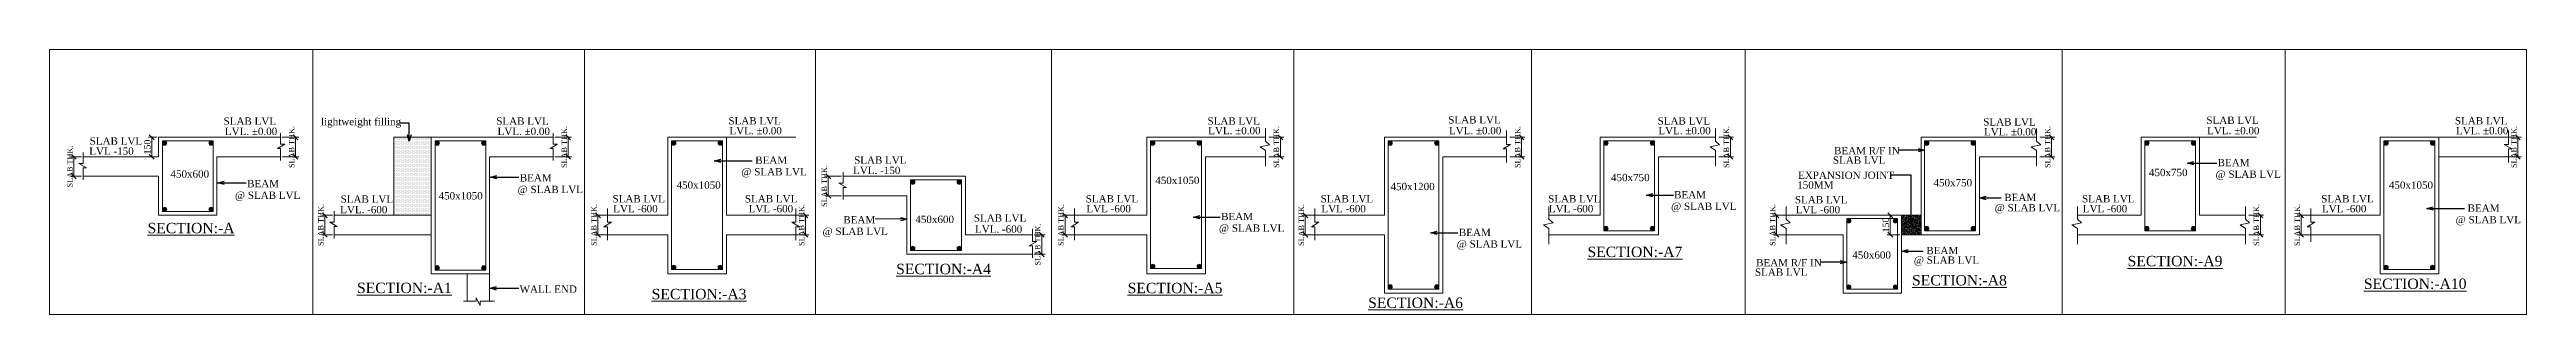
# Model space of a CAD drawing. Header units: millimetres. Extents: x 9781889 to 10654170, y -7832723 to -7608561.
# Drawn here: x 9896647 to 9972885, y -7832723 to -7824570 of the extents above; entities that cross this region are included whole.
import ezdxf

# ---------------------------------------------------------------- set-up
doc = ezdxf.new("R2010")
doc.units = ezdxf.units.MM
doc.header["$LTSCALE"] = 10
doc.header["$PDMODE"] = 3
for name, color, linetype, lineweight in [('S-COLUMN_H', 250, 'Continuous', 0), ('S-CUT OUT LINE', 9, 'Continuous', 0), ('S-DIM L.S.', 7, 'Continuous', 0), ('S-SECTION', 5, 'Continuous', 0), ('S-SECTION MARK', 7, 'Continuous', 0), ('S-SHEET', 251, 'Continuous', 0), ('S-STEEL-1', 1, 'Continuous', 0), ('S-TEXT L.S. BEAM NO.', 30, 'Continuous', 0), ('S-TEXT. L.S.', 7, 'Continuous', 0), ('S.HATCH', 8, 'Continuous', 0)]:
    doc.layers.add(name, color=color, linetype=linetype, lineweight=lineweight)
doc.styles.get("Standard").update_dxf_attribs({"font": 'arial.ttf'})
doc.styles.add('TEXT', font='times.ttf')
doc.dimstyles.new('SETU_1', dxfattribs={"dimtxt": 200, "dimasz": 150, "dimexe": 100, "dimexo": 50, "dimgap": 35, "dimtad": 1, "dimdec": 0, "dimzin": 0, "dimdsep": 46, "dimtxsty": 'Standard', "dimblk": 'OBLIQUE', "dimcen": 150, "dimdle": 25, "dimclrd": 256, "dimclre": 7, "dimclrt": 256, "dimadec": 0, "dimazin": 0, "dimtfac": 1, "dimtdec": 0, "dimtofl": 0, "dimtmove": 1, "dimatfit": 3, "dimfxl": 1, "dimtolj": 1, "dimtzin": 0, "dimlwd": -1, "dimlwe": 5, "dimarcsym": 1})
doc.dimstyles.get("Standard").update_dxf_attribs({"dimtxt": 0.18, "dimasz": 0.18, "dimexe": 0.18, "dimexo": 0.0625, "dimgap": 0.09, "dimtad": 0, "dimtih": 1, "dimtoh": 1, "dimdec": 4, "dimzin": 0, "dimdsep": 46, "dimtxsty": 'Standard', "dimcen": 0.09, "dimadec": 0, "dimazin": 0, "dimtfac": 1, "dimtdec": 4, "dimtofl": 0, "dimtmove": 0, "dimatfit": 3, "dimfxl": 1, "dimtolj": 1, "dimtzin": 0, "dimarcsym": 0})

msp = doc.modelspace()

# ---------------------------------------------------------------- texts
at = {"layer": 'S-TEXT L.S. BEAM NO.', "linetype": 'ByBlock', "style": 'TEXT'}
for s, p in [('%%USECTION:-A', (9899663.7, -7830223.5)), ('%%USECTION:-A7', (9943983.6, -7830955.5, 0)), ('%%USECTION:-A9', (9960608.7, -7831239.5, 0)), ('%%USECTION:-A1', (9906110.2, -7832063.6)), ('%%USECTION:-A4', (9922704.2, -7831481.9)), ('%%USECTION:-A5', (9929830.4, -7832068.3, 0)), ('%%USECTION:-A8', (9953972.6, -7831828.7)), ('%%USECTION:-A10', (9967879.5, -7831937.9, 0)), ('%%USECTION:-A3', (9915180.4, -7832254.5, 0)), ('%%USECTION:-A6', (9937232.4, -7832521.6, 0))]:
    msp.add_text(s, height=319.275, dxfattribs=at).set_placement(p)
at = {"layer": 'S-TEXT. L.S.', "style": 'TEXT'}
for s, p in [('SLAB LVL', (9897884.1, -7827496.4)), ('SLAB LVL', (9902004, -7826883.2)), ('LVL. %%P0.00', (9902044.3, -7827200.2)), ('lightweight filling', (9905004.6, -7826899.7)), ('SLAB LVL', (9910397.5, -7826883.2)), ('LVL. %%P0.00', (9910437.8, -7827200.2)), ('SLAB LVL', (9917542.6, -7826874.5, 0)), ('LVL. %%P0.00', (9917575.2, -7827179.2, 0)), ('SLAB LVL', (9932288.2, -7826881.1, 0)), ('LVL. %%P0.00', (9932310.2, -7827177.6, 0)), ('SLAB LVL', (9939699.3, -7826845.3, 0)), ('LVL. %%P0.00', (9939721.3, -7827177.6, 0)), ('SLAB LVL', (9946143.4, -7826880.3, 0)), ('LVL. %%P0.00', (9946165.4, -7827177.6, 0)), ('SLAB LVL', (9956165.8, -7826908.5, 0)), ('LVL. %%P0.00', (9956187.8, -7827211.6, 0)), ('SLAB LVL', (9963033.7, -7826858.2, 0)), ('LVL. %%P0.00', (9963055.7, -7827177.6, 0)), ('SLAB LVL', (9970683.9, -7826874.5, 0)), ('LVL. %%P0.00', (9970716.6, -7827179.2, 0)), ('LVL -150', (9897869.5, -7827808.4)), ('BEAM', (9918368.2, -7828086.4)), ('SLAB LVL', (9921411.2, -7828083.2)), (' SLAB LVL', (9951454.6, -7828085.2, 0)), ('BEAM R/F IN', (9951574, -7827794.2, 0)), ('BEAM', (9963379.2, -7828162.3, 0)), ('450x600', (9900368.9, -7828510.5)), ('BEAM', (9902729.3, -7828809.6)), ('@ SLAB LVL', (9911053.5, -7828987.3)), ('BEAM', (9911122.8, -7828630.7)), ('450x1050', (9915945.6, -7828853.7)), ('@ SLAB LVL', (9917940.9, -7828442.9)), ('LVL. -150', (9921381.1, -7828400.2)), ('450x1050', (9930681.2, -7828709.2, 0)), ('450x1200', (9937921.3, -7828897.4)), ('450x750', (9944707.9, -7828620.3, 0)), (' 150MM', (9950356, -7828848.6, 0)), ('EXPANSION JOINT', (9950465, -7828550.4, 0)), ('450x750', (9954633.4, -7828779.8)), ('450x750', (9961265.5, -7828465, 0)), ('@ SLAB LVL', (9963314.1, -7828518.8, 0)), ('450x1050', (9968650.3, -7828853.7)), ('@ SLAB LVL', (9902353.2, -7829166.2)), ('LVL. -600', (9905593, -7829608.4)), ('SLAB LVL', (9905607.6, -7829283.8)), ('450x1050', (9908621.8, -7829182.8)), ('SLAB LVL', (9913974.9, -7829274.5, 0)), ('LVL -600', (9913996.9, -7829579.2, 0)), ('SLAB LVL', (9918050, -7829274.5, 0)), ('LVL -600', (9918167.6, -7829579.2, 0)), ('SLAB LVL', (9928540.6, -7829274.5, 0)), ('LVL -600', (9928562.6, -7829579.2, 0)), ('BEAM', (9932708.8, -7829820.2, 0)), ('SLAB LVL', (9935771.6, -7829274.5, 0)), ('LVL -600', (9935793.6, -7829579.2, 0)), ('SLAB LVL', (9942773.2, -7829274.5, 0)), ('LVL -600', (9942795.2, -7829579.2, 0)), ('@ SLAB LVL', (9946557.5, -7829506.7, 0)), ('BEAM', (9946650.5, -7829150.2, 0)), ('SLAB LVL', (9950369.6, -7829304.3, 0)), ('LVL -600', (9950391.6, -7829609.1, 0)), ('@ SLAB LVL', (9956516.6, -7829549.4)), ('BEAM', (9956813.1, -7829234.3)), ('SLAB LVL', (9959206.7, -7829274.5, 0)), ('LVL -600', (9959228.7, -7829579.2, 0)), ('SLAB LVL', (9966567.8, -7829274.5, 0)), ('LVL -600', (9966589.8, -7829579.2, 0)), ('BEAM', (9971072.8, -7829560.9)), ('@ SLAB LVL', (9920439.1, -7830276.6)), ('BEAM', (9921080.3, -7829920.1)), ('450x600', (9923296.5, -7829908.4, 0)), ('SLAB LVL', (9925097.2, -7829867.6)), ('LVL. -600', (9925133.1, -7830208.4)), ('@ SLAB LVL', (9932640.4, -7830176.7, 0)), ('BEAM', (9940025.6, -7830309.7)), ('@ SLAB LVL', (9970704.1, -7829917.5)), ('@ SLAB LVL', (9939957, -7830666.3)), ('BEAM R/F IN', (9949174, -7831241.4, 0)), ('450x600', (9952135.4, -7831005.9)), ('@ SLAB LVL', (9954027.7, -7831161.7)), ('BEAM', (9954413.1, -7830866.9)), ('WALL END', (9911114.6, -7832054.2)), (' SLAB LVL', (9949054.6, -7831532.3, 0))]:
    msp.add_text(s, height=225, dxfattribs=at).set_placement(p)

# ---------------------------------------------------------------- blocks, each defined once
blk = doc.blocks.new('_Oblique')
at = {"color": 0, "linetype": 'ByBlock', "lineweight": -2}
blk.add_line((-0.5, -0.5), (0.5, 0.5), dxfattribs=at)
blk = doc.blocks.new('*D1262')
at = {"layer": 'Defpoints', "color": 0, "transparency": 16777216}
for p in [(9912152, -7827270), (9912611, -7827270), (9912152, -7827870)]:
    blk.add_point(p, dxfattribs=at)
at = {"layer": 'S-DIM L.S.', "color": 7, "lineweight": 5, "transparency": 16777216}
for p, q in [((9912202, -7827270), (9912711, -7827270)), ((9912202, -7827870), (9912711, -7827870))]:
    blk.add_line(p, q, dxfattribs=at)
at = {"layer": 'S-DIM L.S.', "color": 7, "transparency": 16777216}
blk.add_line((9912611, -7827895), (9912611, -7827245), dxfattribs=at)
at = {"layer": 'S-DIM L.S.', "color": 7, "transparency": 16777216, "xscale": 150, "yscale": 150, "zscale": 150}
for p, rotation in [((9912611, -7827270), 90), ((9912611, -7827870), 270)]:
    blk.add_blockref('_Oblique', p, dxfattribs=dict(at, rotation=rotation))
at = {"layer": 'S-DIM L.S.', "color": 7, "transparency": 16777216, "insert": (9912492, -7827570), "char_height": 200, "attachment_point": 5, "rotation": 90, "style": 'TEXT'}
blk.add_mtext('\\A1;{\\A1;\\H0.82645x;SLAB THK.}', dxfattribs=at)
blk = doc.blocks.new('*D1263')
at = {"layer": 'Defpoints', "color": 0, "transparency": 16777216}
for p in [(9905119, -7829670), (9905406, -7829670), (9905406, -7830270)]:
    blk.add_point(p, dxfattribs=at)
at = {"layer": 'S-DIM L.S.', "color": 7, "lineweight": 5, "transparency": 16777216}
for p, q in [((9905356, -7829670), (9905019, -7829670)), ((9905356, -7830270), (9905019, -7830270))]:
    blk.add_line(p, q, dxfattribs=at)
at = {"layer": 'S-DIM L.S.', "color": 7, "transparency": 16777216}
blk.add_line((9905119, -7830295), (9905119, -7829645), dxfattribs=at)
at = {"layer": 'S-DIM L.S.', "color": 7, "transparency": 16777216, "xscale": 150, "yscale": 150, "zscale": 150}
for p, rotation in [((9905119, -7829670), 90), ((9905119, -7830270), 270)]:
    blk.add_blockref('_Oblique', p, dxfattribs=dict(at, rotation=rotation))
at = {"layer": 'S-DIM L.S.', "color": 7, "transparency": 16777216, "insert": (9905000, -7829970), "char_height": 200, "attachment_point": 5, "rotation": 90, "style": 'TEXT'}
blk.add_mtext('\\A1;{\\A1;\\H0.82645x;SLAB THK.}', dxfattribs=at)
blk = doc.blocks.new('*D1297')
at = {"layer": 'Defpoints', "color": 0, "transparency": 16777216}
for p in [(9920617, -7828470), (9921076, -7828470), (9921076, -7829070)]:
    blk.add_point(p, dxfattribs=at)
at = {"layer": 'S-DIM L.S.', "color": 7, "lineweight": 5, "transparency": 16777216}
for p, q in [((9921026, -7828470), (9920517, -7828470)), ((9921026, -7829070), (9920517, -7829070))]:
    blk.add_line(p, q, dxfattribs=at)
at = {"layer": 'S-DIM L.S.', "color": 7, "transparency": 16777216}
blk.add_line((9920617, -7829095), (9920617, -7828445), dxfattribs=at)
at = {"layer": 'S-DIM L.S.', "color": 7, "transparency": 16777216, "xscale": 150, "yscale": 150, "zscale": 150}
for p, rotation in [((9920617, -7828470), 90), ((9920617, -7829070), 270)]:
    blk.add_blockref('_Oblique', p, dxfattribs=dict(at, rotation=rotation))
at = {"layer": 'S-DIM L.S.', "color": 7, "transparency": 16777216, "insert": (9920497, -7828770), "char_height": 200, "attachment_point": 5, "rotation": 90, "style": 'TEXT'}
blk.add_mtext('\\A1;{\\A1;\\H0.82645x;SLAB THK.}', dxfattribs=at)
blk = doc.blocks.new('*D1296')
at = {"layer": 'Defpoints', "color": 0, "transparency": 16777216}
for p in [(9926900, -7830270), (9927187, -7830270), (9926900, -7830870)]:
    blk.add_point(p, dxfattribs=at)
at = {"layer": 'S-DIM L.S.', "color": 7, "lineweight": 5, "transparency": 16777216}
for p, q in [((9926950, -7830270), (9927287, -7830270)), ((9926950, -7830870), (9927287, -7830870))]:
    blk.add_line(p, q, dxfattribs=at)
at = {"layer": 'S-DIM L.S.', "color": 7, "transparency": 16777216}
blk.add_line((9927187, -7830895), (9927187, -7830245), dxfattribs=at)
at = {"layer": 'S-DIM L.S.', "color": 7, "transparency": 16777216, "xscale": 150, "yscale": 150, "zscale": 150}
for p, rotation in [((9927187, -7830270), 90), ((9927187, -7830870), 270)]:
    blk.add_blockref('_Oblique', p, dxfattribs=dict(at, rotation=rotation))
at = {"layer": 'S-DIM L.S.', "color": 7, "transparency": 16777216, "insert": (9927067, -7830570), "char_height": 200, "attachment_point": 5, "rotation": 90, "style": 'TEXT'}
blk.add_mtext('\\A1;{\\A1;\\H0.82645x;SLAB THK.}', dxfattribs=at)
blk = doc.blocks.new('*D1298')
at = {"layer": 'Defpoints', "color": 0, "transparency": 16777216}
for p in [(9947972, -7827270), (9948382, -7827270), (9947972, -7827870)]:
    blk.add_point(p, dxfattribs=at)
at = {"layer": 'S-DIM L.S.', "color": 7, "lineweight": 5, "transparency": 16777216}
for p, q in [((9948022, -7827270), (9948482, -7827270)), ((9948022, -7827870), (9948482, -7827870))]:
    blk.add_line(p, q, dxfattribs=at)
at = {"layer": 'S-DIM L.S.', "color": 7, "transparency": 16777216}
blk.add_line((9948382, -7827895), (9948382, -7827245), dxfattribs=at)
at = {"layer": 'S-DIM L.S.', "color": 7, "transparency": 16777216, "xscale": 150, "yscale": 150, "zscale": 150}
for p, rotation in [((9948382, -7827270), 90), ((9948382, -7827870), 270)]:
    blk.add_blockref('_Oblique', p, dxfattribs=dict(at, rotation=rotation))
at = {"layer": 'S-DIM L.S.', "color": 7, "transparency": 16777216, "insert": (9948263, -7827570), "char_height": 200, "attachment_point": 5, "rotation": 90, "style": 'TEXT'}
blk.add_mtext('\\A1;{\\A1;\\H0.82645x;SLAB THK.}', dxfattribs=at)
blk = doc.blocks.new('*D1299')
at = {"layer": 'Defpoints', "color": 0, "transparency": 16777216}
for p in [(9934122, -7827270), (9934533, -7827270), (9934122, -7827870)]:
    blk.add_point(p, dxfattribs=at)
at = {"layer": 'S-DIM L.S.', "color": 7, "lineweight": 5, "transparency": 16777216}
for p, q in [((9934172, -7827270), (9934633, -7827270)), ((9934172, -7827870), (9934633, -7827870))]:
    blk.add_line(p, q, dxfattribs=at)
at = {"layer": 'S-DIM L.S.', "color": 7, "transparency": 16777216}
blk.add_line((9934533, -7827895), (9934533, -7827245), dxfattribs=at)
at = {"layer": 'S-DIM L.S.', "color": 7, "transparency": 16777216, "xscale": 150, "yscale": 150, "zscale": 150}
for p, rotation in [((9934533, -7827270), 90), ((9934533, -7827870), 270)]:
    blk.add_blockref('_Oblique', p, dxfattribs=dict(at, rotation=rotation))
at = {"layer": 'S-DIM L.S.', "color": 7, "transparency": 16777216, "insert": (9934413, -7827570), "char_height": 200, "attachment_point": 5, "rotation": 90, "style": 'TEXT'}
blk.add_mtext('\\A1;{\\A1;\\H0.82645x;SLAB THK.}', dxfattribs=at)
blk = doc.blocks.new('*D1300')
at = {"layer": 'Defpoints', "color": 0, "transparency": 16777216}
for p in [(9941544, -7827270), (9941954, -7827270), (9941544, -7827870)]:
    blk.add_point(p, dxfattribs=at)
at = {"layer": 'S-DIM L.S.', "color": 7, "lineweight": 5, "transparency": 16777216}
for p, q in [((9941594, -7827270), (9942054, -7827270)), ((9941594, -7827870), (9942054, -7827870))]:
    blk.add_line(p, q, dxfattribs=at)
at = {"layer": 'S-DIM L.S.', "color": 7, "transparency": 16777216}
blk.add_line((9941954, -7827895), (9941954, -7827245), dxfattribs=at)
at = {"layer": 'S-DIM L.S.', "color": 7, "transparency": 16777216, "xscale": 150, "yscale": 150, "zscale": 150}
for p, rotation in [((9941954, -7827270), 90), ((9941954, -7827870), 270)]:
    blk.add_blockref('_Oblique', p, dxfattribs=dict(at, rotation=rotation))
at = {"layer": 'S-DIM L.S.', "color": 7, "transparency": 16777216, "insert": (9941835, -7827570), "char_height": 200, "attachment_point": 5, "rotation": 90, "style": 'TEXT'}
blk.add_mtext('\\A1;{\\A1;\\H0.82645x;SLAB THK.}', dxfattribs=at)
blk = doc.blocks.new('*D1301')
at = {"layer": 'Defpoints', "color": 0, "transparency": 16777216}
for p in [(9935298, -7829670), (9935642, -7829670), (9935642, -7830270)]:
    blk.add_point(p, dxfattribs=at)
at = {"layer": 'S-DIM L.S.', "color": 7, "lineweight": 5, "transparency": 16777216}
for p, q in [((9935592, -7829670), (9935198, -7829670)), ((9935592, -7830270), (9935198, -7830270))]:
    blk.add_line(p, q, dxfattribs=at)
at = {"layer": 'S-DIM L.S.', "color": 7, "transparency": 16777216}
blk.add_line((9935298, -7830295), (9935298, -7829645), dxfattribs=at)
at = {"layer": 'S-DIM L.S.', "color": 7, "transparency": 16777216, "xscale": 150, "yscale": 150, "zscale": 150}
for p, rotation in [((9935298, -7829670), 90), ((9935298, -7830270), 270)]:
    blk.add_blockref('_Oblique', p, dxfattribs=dict(at, rotation=rotation))
at = {"layer": 'S-DIM L.S.', "color": 7, "transparency": 16777216, "insert": (9935179, -7829970), "char_height": 200, "attachment_point": 5, "rotation": 90, "style": 'TEXT'}
blk.add_mtext('\\A1;{\\A1;\\H0.82645x;SLAB THK.}', dxfattribs=at)
blk = doc.blocks.new('*D1302')
at = {"layer": 'Defpoints', "color": 0, "transparency": 16777216}
for p in [(9927903, -7829670), (9928247, -7829670), (9928247, -7830270)]:
    blk.add_point(p, dxfattribs=at)
at = {"layer": 'S-DIM L.S.', "color": 7, "lineweight": 5, "transparency": 16777216}
for p, q in [((9928197, -7829670), (9927803, -7829670)), ((9928197, -7830270), (9927803, -7830270))]:
    blk.add_line(p, q, dxfattribs=at)
at = {"layer": 'S-DIM L.S.', "color": 7, "transparency": 16777216}
blk.add_line((9927903, -7830295), (9927903, -7829645), dxfattribs=at)
at = {"layer": 'S-DIM L.S.', "color": 7, "transparency": 16777216, "xscale": 150, "yscale": 150, "zscale": 150}
for p, rotation in [((9927903, -7829670), 90), ((9927903, -7830270), 270)]:
    blk.add_blockref('_Oblique', p, dxfattribs=dict(at, rotation=rotation))
at = {"layer": 'S-DIM L.S.', "color": 7, "transparency": 16777216, "insert": (9927783, -7829970), "char_height": 200, "attachment_point": 5, "rotation": 90, "style": 'TEXT'}
blk.add_mtext('\\A1;{\\A1;\\H0.82645x;SLAB THK.}', dxfattribs=at)
blk = doc.blocks.new('*D1390')
at = {"layer": 'Defpoints', "color": 0, "transparency": 16777216}
for p in [(9957857, -7827270), (9958267, -7827270), (9957857, -7827870)]:
    blk.add_point(p, dxfattribs=at)
at = {"layer": 'S-DIM L.S.', "color": 7, "lineweight": 5, "transparency": 16777216}
for p, q in [((9957907, -7827270), (9958367, -7827270)), ((9957907, -7827870), (9958367, -7827870))]:
    blk.add_line(p, q, dxfattribs=at)
at = {"layer": 'S-DIM L.S.', "color": 7, "transparency": 16777216}
blk.add_line((9958267, -7827895), (9958267, -7827245), dxfattribs=at)
at = {"layer": 'S-DIM L.S.', "color": 7, "transparency": 16777216, "xscale": 150, "yscale": 150, "zscale": 150}
for p, rotation in [((9958267, -7827270), 90), ((9958267, -7827870), 270)]:
    blk.add_blockref('_Oblique', p, dxfattribs=dict(at, rotation=rotation))
at = {"layer": 'S-DIM L.S.', "color": 7, "transparency": 16777216, "insert": (9958147, -7827570), "char_height": 200, "attachment_point": 5, "rotation": 90, "style": 'TEXT'}
blk.add_mtext('\\A1;{\\A1;\\H0.82645x;SLAB THK.}', dxfattribs=at)
blk = doc.blocks.new('*D1391')
at = {"layer": 'Defpoints', "color": 0, "transparency": 16777216}
for p in [(9949801, -7829670), (9950145, -7829670), (9950145, -7830270)]:
    blk.add_point(p, dxfattribs=at)
at = {"layer": 'S-DIM L.S.', "color": 7, "lineweight": 5, "transparency": 16777216}
for p, q in [((9950095, -7829670), (9949701, -7829670)), ((9950095, -7830270), (9949701, -7830270))]:
    blk.add_line(p, q, dxfattribs=at)
at = {"layer": 'S-DIM L.S.', "color": 7, "transparency": 16777216}
blk.add_line((9949801, -7830295), (9949801, -7829645), dxfattribs=at)
at = {"layer": 'S-DIM L.S.', "color": 7, "transparency": 16777216, "xscale": 150, "yscale": 150, "zscale": 150}
for p, rotation in [((9949801, -7829670), 90), ((9949801, -7830270), 270)]:
    blk.add_blockref('_Oblique', p, dxfattribs=dict(at, rotation=rotation))
at = {"layer": 'S-DIM L.S.', "color": 7, "transparency": 16777216, "insert": (9949682, -7829970), "char_height": 200, "attachment_point": 5, "rotation": 90, "style": 'TEXT'}
blk.add_mtext('\\A1;{\\A1;\\H0.82645x;SLAB THK.}', dxfattribs=at)
blk = doc.blocks.new('*D1392')
at = {"layer": 'Defpoints', "color": 0, "transparency": 16777216}
for p in [(9953304, -7830270), (9953651, -7829670), (9953651, -7830270)]:
    blk.add_point(p, dxfattribs=at)
at = {"layer": 'S-DIM L.S.', "color": 7, "lineweight": 5, "transparency": 16777216}
for p, q in [((9953601, -7829670), (9953204, -7829670)), ((9953601, -7830270), (9953204, -7830270))]:
    blk.add_line(p, q, dxfattribs=at)
at = {"layer": 'S-DIM L.S.', "color": 7, "transparency": 16777216}
blk.add_line((9953304, -7829645), (9953304, -7830295), dxfattribs=at)
at = {"layer": 'S-DIM L.S.', "color": 7, "transparency": 16777216, "xscale": 150, "yscale": 150, "zscale": 150}
for p, rotation in [((9953304, -7829670), 90), ((9953304, -7830270), 270)]:
    blk.add_blockref('_Oblique', p, dxfattribs=dict(at, rotation=rotation))
at = {"layer": 'S-DIM L.S.', "color": 7, "transparency": 16777216, "insert": (9953167, -7829970), "char_height": 200, "attachment_point": 5, "rotation": 90, "style": 'TEXT'}
blk.add_mtext('\\A1;150', dxfattribs=at)
blk = doc.blocks.new('*D1647')
at = {"layer": 'Defpoints', "color": 0, "transparency": 16777216}
for p in [(9913526, -7829670), (9913870, -7829670), (9913870, -7830270)]:
    blk.add_point(p, dxfattribs=at)
at = {"layer": 'S-DIM L.S.', "color": 7, "lineweight": 5, "transparency": 16777216}
for p, q in [((9913820, -7829670), (9913426, -7829670)), ((9913820, -7830270), (9913426, -7830270))]:
    blk.add_line(p, q, dxfattribs=at)
at = {"layer": 'S-DIM L.S.', "color": 7, "transparency": 16777216}
blk.add_line((9913526, -7830295), (9913526, -7829645), dxfattribs=at)
at = {"layer": 'S-DIM L.S.', "color": 7, "transparency": 16777216, "xscale": 150, "yscale": 150, "zscale": 150}
for p, rotation in [((9913526, -7829670), 90), ((9913526, -7830270), 270)]:
    blk.add_blockref('_Oblique', p, dxfattribs=dict(at, rotation=rotation))
at = {"layer": 'S-DIM L.S.', "color": 7, "transparency": 16777216, "insert": (9913407, -7829970), "char_height": 200, "attachment_point": 5, "rotation": 90, "style": 'TEXT'}
blk.add_mtext('\\A1;{\\A1;\\H0.82645x;SLAB THK.}', dxfattribs=at)
blk = doc.blocks.new('*D1648')
at = {"layer": 'Defpoints', "color": 0, "transparency": 16777216}
for p in [(9919573, -7829670), (9919573, -7830270), (9919917, -7829670)]:
    blk.add_point(p, dxfattribs=at)
at = {"layer": 'S-DIM L.S.', "color": 7, "lineweight": 5, "transparency": 16777216}
for p, q in [((9919623, -7829670), (9920017, -7829670)), ((9919623, -7830270), (9920017, -7830270))]:
    blk.add_line(p, q, dxfattribs=at)
at = {"layer": 'S-DIM L.S.', "color": 7, "transparency": 16777216}
blk.add_line((9919917, -7830295), (9919917, -7829645), dxfattribs=at)
at = {"layer": 'S-DIM L.S.', "color": 7, "transparency": 16777216, "xscale": 150, "yscale": 150, "zscale": 150}
for p, rotation in [((9919917, -7829670), 90), ((9919917, -7830270), 270)]:
    blk.add_blockref('_Oblique', p, dxfattribs=dict(at, rotation=rotation))
at = {"layer": 'S-DIM L.S.', "color": 7, "transparency": 16777216, "insert": (9919797, -7829970), "char_height": 200, "attachment_point": 5, "rotation": 90, "style": 'TEXT'}
blk.add_mtext('\\A1;{\\A1;\\H0.82645x;SLAB THK.}', dxfattribs=at)
blk = doc.blocks.new('*D1649')
at = {"layer": 'Defpoints', "color": 0, "transparency": 16777216}
for p in [(9964286, -7829670), (9964286, -7830270), (9964696, -7829670)]:
    blk.add_point(p, dxfattribs=at)
at = {"layer": 'S-DIM L.S.', "color": 7, "lineweight": 5, "transparency": 16777216}
for p, q in [((9964336, -7829670), (9964796, -7829670)), ((9964336, -7830270), (9964796, -7830270))]:
    blk.add_line(p, q, dxfattribs=at)
at = {"layer": 'S-DIM L.S.', "color": 7, "transparency": 16777216}
blk.add_line((9964696, -7830295), (9964696, -7829645), dxfattribs=at)
at = {"layer": 'S-DIM L.S.', "color": 7, "transparency": 16777216, "xscale": 150, "yscale": 150, "zscale": 150}
for p, rotation in [((9964696, -7829670), 90), ((9964696, -7830270), 270)]:
    blk.add_blockref('_Oblique', p, dxfattribs=dict(at, rotation=rotation))
at = {"layer": 'S-DIM L.S.', "color": 7, "transparency": 16777216, "insert": (9964576, -7829970), "char_height": 200, "attachment_point": 5, "rotation": 90, "style": 'TEXT'}
blk.add_mtext('\\A1;{\\A1;\\H0.82645x;SLAB THK.}', dxfattribs=at)
blk = doc.blocks.new('*D1650')
at = {"layer": 'Defpoints', "color": 0, "transparency": 16777216}
for p in [(9965951, -7829670), (9966295, -7829670), (9966295, -7830270)]:
    blk.add_point(p, dxfattribs=at)
at = {"layer": 'S-DIM L.S.', "color": 7, "lineweight": 5, "transparency": 16777216}
for p, q in [((9966245, -7829670), (9965851, -7829670)), ((9966245, -7830270), (9965851, -7830270))]:
    blk.add_line(p, q, dxfattribs=at)
at = {"layer": 'S-DIM L.S.', "color": 7, "transparency": 16777216}
blk.add_line((9965951, -7830295), (9965951, -7829645), dxfattribs=at)
at = {"layer": 'S-DIM L.S.', "color": 7, "transparency": 16777216, "xscale": 150, "yscale": 150, "zscale": 150}
for p, rotation in [((9965951, -7829670), 90), ((9965951, -7830270), 270)]:
    blk.add_blockref('_Oblique', p, dxfattribs=dict(at, rotation=rotation))
at = {"layer": 'S-DIM L.S.', "color": 7, "transparency": 16777216, "insert": (9965831, -7829970), "char_height": 200, "attachment_point": 5, "rotation": 90, "style": 'TEXT'}
blk.add_mtext('\\A1;{\\A1;\\H0.82645x;SLAB THK.}', dxfattribs=at)
blk = doc.blocks.new('*D1651')
at = {"layer": 'Defpoints', "color": 0, "transparency": 16777216}
for p in [(9972277, -7827270), (9972621, -7827270), (9972277, -7827870)]:
    blk.add_point(p, dxfattribs=at)
at = {"layer": 'S-DIM L.S.', "color": 7, "lineweight": 5, "transparency": 16777216}
for p, q in [((9972327, -7827270), (9972721, -7827270)), ((9972327, -7827870), (9972721, -7827870))]:
    blk.add_line(p, q, dxfattribs=at)
at = {"layer": 'S-DIM L.S.', "color": 7, "transparency": 16777216}
blk.add_line((9972621, -7827895), (9972621, -7827245), dxfattribs=at)
at = {"layer": 'S-DIM L.S.', "color": 7, "transparency": 16777216, "xscale": 150, "yscale": 150, "zscale": 150}
for p, rotation in [((9972621, -7827270), 90), ((9972621, -7827870), 270)]:
    blk.add_blockref('_Oblique', p, dxfattribs=dict(at, rotation=rotation))
at = {"layer": 'S-DIM L.S.', "color": 7, "transparency": 16777216, "insert": (9972502, -7827570), "char_height": 200, "attachment_point": 5, "rotation": 90, "style": 'TEXT'}
blk.add_mtext('\\A1;{\\A1;\\H0.82645x;SLAB THK.}', dxfattribs=at)
blk = doc.blocks.new('*D1723')
at = {"layer": 'Defpoints', "color": 0, "transparency": 16777216}
for p in [(9899997, -7827270), (9899794, -7827870), (9899997, -7827870)]:
    blk.add_point(p, dxfattribs=at)
at = {"layer": 'S-DIM L.S.', "color": 7, "lineweight": 5, "transparency": 16777216}
for p, q in [((9899947, -7827270), (9899694, -7827270)), ((9899947, -7827870), (9899694, -7827870))]:
    blk.add_line(p, q, dxfattribs=at)
at = {"layer": 'S-DIM L.S.', "color": 7, "transparency": 16777216}
blk.add_line((9899794, -7827245), (9899794, -7827895), dxfattribs=at)
at = {"layer": 'S-DIM L.S.', "color": 7, "transparency": 16777216, "xscale": 150, "yscale": 150, "zscale": 150}
for p, rotation in [((9899794, -7827270), 90), ((9899794, -7827870), 270)]:
    blk.add_blockref('_Oblique', p, dxfattribs=dict(at, rotation=rotation))
at = {"layer": 'S-DIM L.S.', "color": 7, "transparency": 16777216, "insert": (9899657, -7827570), "char_height": 200, "attachment_point": 5, "rotation": 90, "style": 'TEXT'}
blk.add_mtext('\\A1;150', dxfattribs=at)
blk = doc.blocks.new('*D1721')
at = {"layer": 'Defpoints', "color": 0, "transparency": 16777216}
for p in [(9903758, -7827270), (9904218, -7827270), (9903758, -7827870)]:
    blk.add_point(p, dxfattribs=at)
at = {"layer": 'S-DIM L.S.', "color": 7, "lineweight": 5, "transparency": 16777216}
for p, q in [((9903808, -7827270), (9904318, -7827270)), ((9903808, -7827870), (9904318, -7827870))]:
    blk.add_line(p, q, dxfattribs=at)
at = {"layer": 'S-DIM L.S.', "color": 7, "transparency": 16777216}
blk.add_line((9904218, -7827895), (9904218, -7827245), dxfattribs=at)
at = {"layer": 'S-DIM L.S.', "color": 7, "transparency": 16777216, "xscale": 150, "yscale": 150, "zscale": 150}
for p, rotation in [((9904218, -7827270), 90), ((9904218, -7827870), 270)]:
    blk.add_blockref('_Oblique', p, dxfattribs=dict(at, rotation=rotation))
at = {"layer": 'S-DIM L.S.', "color": 7, "transparency": 16777216, "insert": (9904098, -7827570), "char_height": 200, "attachment_point": 5, "rotation": 90, "style": 'TEXT'}
blk.add_mtext('\\A1;{\\A1;\\H0.82645x;SLAB THK.}', dxfattribs=at)
blk = doc.blocks.new('*D1722')
at = {"layer": 'Defpoints', "color": 0, "transparency": 16777216}
for p in [(9897396, -7827870), (9897682, -7827870), (9897682, -7828470)]:
    blk.add_point(p, dxfattribs=at)
at = {"layer": 'S-DIM L.S.', "color": 7, "lineweight": 5, "transparency": 16777216}
for p, q in [((9897632, -7827870), (9897296, -7827870)), ((9897632, -7828470), (9897296, -7828470))]:
    blk.add_line(p, q, dxfattribs=at)
at = {"layer": 'S-DIM L.S.', "color": 7, "transparency": 16777216}
blk.add_line((9897396, -7828495), (9897396, -7827845), dxfattribs=at)
at = {"layer": 'S-DIM L.S.', "color": 7, "transparency": 16777216, "xscale": 150, "yscale": 150, "zscale": 150}
for p, rotation in [((9897396, -7827870), 90), ((9897396, -7828470), 270)]:
    blk.add_blockref('_Oblique', p, dxfattribs=dict(at, rotation=rotation))
at = {"layer": 'S-DIM L.S.', "color": 7, "transparency": 16777216, "insert": (9897276, -7828170), "char_height": 200, "attachment_point": 5, "rotation": 90, "style": 'TEXT'}
blk.add_mtext('\\A1;{\\A1;\\H0.82645x;SLAB THK.}', dxfattribs=at)

# ---------------------------------------------------------------- dimensions: what is measured, and where the dimension line sits
at = {"layer": 'S-DIM L.S.', "color": 7}
for base, p1, p2, picture, middle in [((9899793.7, -7827870), (9899997.1, -7827270), (9899997.1, -7827870), '*D1723', (9899657, -7827570)), ((9953304, -7830270), (9953650.9, -7829670), (9953650.9, -7830270), '*D1392', (9953167.2, -7829970))]:
    dim = msp.add_linear_dim(base=base, p1=p1, p2=p2, angle=90, text='150', dimstyle='SETU_1', override={"dimtxsty": 'TEXT', "dimclrd": 7, "dimclrt": 7}, dxfattribs=at)
    dim.commit()
    dim.dimension.update_dxf_attribs({"geometry": picture, "text_midpoint": middle})
for base, p1, p2, picture, middle in [((9904217.9, -7827270), (9903758.4, -7827870), (9903758.4, -7827270), '*D1721', (9904217.9, -7827570)), ((9912611.4, -7827270), (9912151.8, -7827870), (9912151.8, -7827270), '*D1262', (9912611.4, -7827570)), ((9934532.5, -7827270, 0), (9934122.1, -7827870, 0), (9934122.1, -7827270, 0), '*D1299', (9934532.5, -7827570, 0)), ((9941954.4, -7827270, 0), (9941544, -7827870, 0), (9941544, -7827270, 0), '*D1300', (9941954.4, -7827570, 0)), ((9948382, -7827270, 0), (9947971.6, -7827870, 0), (9947971.6, -7827270, 0), '*D1298', (9948382, -7827570, 0)), ((9958267, -7827270), (9957856.6, -7827870), (9957856.6, -7827270), '*D1390', (9958267, -7827570)), ((9972621.4, -7827270), (9972277.4, -7827870), (9972277.4, -7827270), '*D1651', (9972621.4, -7827570)), ((9897395.6, -7827870), (9897682.2, -7828470), (9897682.2, -7827870), '*D1722', (9897395.6, -7828170)), ((9920616.8, -7828470), (9921076.3, -7829070), (9921076.3, -7828470), '*D1297', (9920616.8, -7828770)), ((9905119.1, -7829670), (9905405.8, -7830270), (9905405.8, -7829670), '*D1263', (9905119.1, -7829970)), ((9913526.4, -7829670), (9913870.4, -7830270), (9913870.4, -7829670), '*D1647', (9913526.4, -7829970)), ((9919916.8, -7829670), (9919572.8, -7830270), (9919572.8, -7829670), '*D1648', (9919916.8, -7829970)), ((9927902.5, -7829670, 0), (9928246.5, -7830270, 0), (9928246.5, -7829670, 0), '*D1302', (9927902.5, -7829970, 0)), ((9935298.3, -7829670), (9935642.3, -7830270), (9935642.3, -7829670), '*D1301', (9935298.3, -7829970)), ((9949801.3, -7829670), (9950145.3, -7830270), (9950145.3, -7829670), '*D1391', (9949801.3, -7829970)), ((9964695.9, -7829670, 0), (9964285.5, -7830270, 0), (9964285.5, -7829670, 0), '*D1649', (9964695.9, -7829970, 0)), ((9965950.9, -7829670), (9966294.9, -7830270), (9966294.9, -7829670), '*D1650', (9965950.9, -7829970)), ((9927186.5, -7830270), (9926899.9, -7830870), (9926899.9, -7830270), '*D1296', (9927186.5, -7830570))]:
    dim = msp.add_linear_dim(base=base, p1=p1, p2=p2, angle=90, text='{\\A1;\\H0.82645x;SLAB THK.}', dimstyle='SETU_1', override={"dimtxsty": 'TEXT', "dimclrd": 7, "dimclrt": 7}, dxfattribs=at)
    dim.commit()
    dim.dimension.update_dxf_attribs({"geometry": picture, "text_midpoint": middle, "dimtype": 160})

# ---------------------------------------------------------------- hatches: boundary and pattern name
at = {"layer": 'S-COLUMN_H'}
h = msp.add_hatch(dxfattribs=at)
h.set_pattern_fill('AR-CONC', color=256, scale=0.2)
h.set_pattern_definition([(50, (24367.514, 9331), (36.4369338, -3.18781711), [3.81, -41.91]), (355, (24367.514, 9331), (-7.04868428, 38.21136905), [3.048, -33.52811683]), (100.4514447, (24370.55, 9330.735), (29.38824942, 35.02355038), [3.23800176, -35.61804892]), (46.1842, (24367.514, 9341.16), (54.21580818, -8.40846559), [5.715, -62.865]), (96.6355576, (24372.03, 9340.46), (47.4808268, 49.48522492), [4.85700463, -53.42712163]), (351.18415117, (24367.514, 9341.16), (47.48082681, 49.48522492), [4.57199341, -50.29194638]), (21, (24372.594, 9338.62), (30.322878254, -20.45303964), [3.81, -41.91]), (326, (24372.594, 9338.62), (12.36040567, 36.83759322), [3.048, -33.528]), (71.451445, (24375.12, 9336.916), (42.68328386, 16.38455378), [3.23800176, -35.61798752]), (37.5, (24367.514, 9331), (0.61772065, 16.911007775), [0, -33.1216, 0, -34.036, 0, -33.655]), (7.5, (24367.514, 9331), (13.363932502, 20.036114964), [0, -19.4056, 0, -32.3596, 0, -12.827]), (327.5, (24356.186, 9331), (27.118119033, -1.145748799), [0, -12.7, 0, -39.624, 0, -52.578]), (317.5, (24351.106, 9331), (29.625836277, 5.085298207), [0, -16.51, 0, -26.3144, 0, -37.338])])
h.paths.add_polyline_path([(9953650.9, -7829670), (9954250.9, -7829670), (9954250.9, -7830270), (9953650.9, -7830270)])
at = {"layer": 'S-STEEL-1'}
h = msp.add_hatch(color=250, dxfattribs=at)
edge = h.paths.add_edge_path()
edge.add_arc((9900188.2, -7827447.3), 66.6, -180, 180, ccw=False)
h = msp.add_hatch(color=250, dxfattribs=at)
edge = h.paths.add_edge_path()
edge.add_arc((9901619.8, -7827447.3), 66.6, -180, 180, ccw=False)
h = msp.add_hatch(color=250, dxfattribs=at)
edge = h.paths.add_edge_path()
edge.add_arc((9908581.7, -7827447.3), 66.6, -180, 180, ccw=False)
h = msp.add_hatch(color=250, dxfattribs=at)
edge = h.paths.add_edge_path()
edge.add_arc((9910013.3, -7827447.3), 66.6, -180, 180, ccw=False)
h = msp.add_hatch(color=250, dxfattribs=at)
edge = h.paths.add_edge_path()
edge.add_arc((9915858.9, -7827447.3), 66.6, 360, 720)
h = msp.add_hatch(color=250, dxfattribs=at)
edge = h.paths.add_edge_path()
edge.add_arc((9917290.4, -7827447.3), 66.6, 360, 720)
h = msp.add_hatch(color=250, dxfattribs=at)
edge = h.paths.add_edge_path()
edge.add_arc((9930601.3, -7827447.3), 66.6, 360, 720)
h = msp.add_hatch(color=250, dxfattribs=at)
edge = h.paths.add_edge_path()
edge.add_arc((9932032.9, -7827447.3), 66.6, 360, 720)
h = msp.add_hatch(color=250, dxfattribs=at)
edge = h.paths.add_edge_path()
edge.add_arc((9937910.9, -7827447.3), 66.6, 360, 720)
h = msp.add_hatch(color=250, dxfattribs=at)
edge = h.paths.add_edge_path()
edge.add_arc((9939342.5, -7827447.3), 66.6, 360, 720)
h = msp.add_hatch(color=250, dxfattribs=at)
edge = h.paths.add_edge_path()
edge.add_arc((9944550.4, -7827447.3), 66.6, 360, 720)
h = msp.add_hatch(color=250, dxfattribs=at)
edge = h.paths.add_edge_path()
edge.add_arc((9945982, -7827447.3), 66.6, 360, 720)
h = msp.add_hatch(color=250, dxfattribs=at)
edge = h.paths.add_edge_path()
edge.add_arc((9954428.2, -7827447.3), 66.6, 360, 720)
h = msp.add_hatch(color=250, dxfattribs=at)
edge = h.paths.add_edge_path()
edge.add_arc((9955859.8, -7827447.3), 66.6, 360, 720)
h = msp.add_hatch(color=250, dxfattribs=at)
edge = h.paths.add_edge_path()
edge.add_arc((9961203.9, -7827447.3), 66.6, 360, 720)
h = msp.add_hatch(color=250, dxfattribs=at)
edge = h.paths.add_edge_path()
edge.add_arc((9962635.5, -7827447.3), 66.6, 360, 720)
h = msp.add_hatch(color=250, dxfattribs=at)
edge = h.paths.add_edge_path()
edge.add_arc((9968563.5, -7827447.3), 66.6, 360, 720)
h = msp.add_hatch(color=250, dxfattribs=at)
edge = h.paths.add_edge_path()
edge.add_arc((9969995.1, -7827447.3), 66.6, 360, 720)
h = msp.add_hatch(color=250, dxfattribs=at)
edge = h.paths.add_edge_path()
edge.add_arc((9923214.9, -7828647.3), 66.6, 360, 720)
h = msp.add_hatch(color=250, dxfattribs=at)
edge = h.paths.add_edge_path()
edge.add_arc((9924646.5, -7828647.3), 66.6, 360, 720)
h = msp.add_hatch(color=250, dxfattribs=at)
edge = h.paths.add_edge_path()
edge.add_arc((9900188.2, -7829489.1), 66.6, 180, 540)
h = msp.add_hatch(color=250, dxfattribs=at)
edge = h.paths.add_edge_path()
edge.add_arc((9901619.8, -7829489.1), 66.6, 180, 540)
h = msp.add_hatch(color=250, dxfattribs=at)
edge = h.paths.add_edge_path()
edge.add_arc((9944550.4, -7830079.5), 66.6, 0, 360, ccw=False)
h = msp.add_hatch(color=250, dxfattribs=at)
edge = h.paths.add_edge_path()
edge.add_arc((9945982, -7830079.5), 66.6, 0, 360, ccw=False)
h = msp.add_hatch(color=250, dxfattribs=at)
edge = h.paths.add_edge_path()
edge.add_arc((9952028.2, -7829840.5), 66.6, 360, 720)
h = msp.add_hatch(color=250, dxfattribs=at)
edge = h.paths.add_edge_path()
edge.add_arc((9953459.8, -7829840.5), 66.6, 360, 720)
h = msp.add_hatch(color=250, dxfattribs=at)
edge = h.paths.add_edge_path()
edge.add_arc((9954428.2, -7830079.5), 66.6, 0, 360, ccw=False)
h = msp.add_hatch(color=250, dxfattribs=at)
edge = h.paths.add_edge_path()
edge.add_arc((9955859.8, -7830079.5), 66.6, 0, 360, ccw=False)
h = msp.add_hatch(color=250, dxfattribs=at)
edge = h.paths.add_edge_path()
edge.add_arc((9961203.9, -7830079.5), 66.6, 0, 360, ccw=False)
h = msp.add_hatch(color=250, dxfattribs=at)
edge = h.paths.add_edge_path()
edge.add_arc((9962635.5, -7830079.5), 66.6, 0, 360, ccw=False)
h = msp.add_hatch(color=250, dxfattribs=at)
edge = h.paths.add_edge_path()
edge.add_arc((9923214.9, -7830689.1), 66.6, 0, 360, ccw=False)
h = msp.add_hatch(color=250, dxfattribs=at)
edge = h.paths.add_edge_path()
edge.add_arc((9924646.5, -7830689.1), 66.6, 0, 360, ccw=False)
h = msp.add_hatch(color=250, dxfattribs=at)
edge = h.paths.add_edge_path()
edge.add_arc((9908581.7, -7831289.1), 66.6, 180, 540)
h = msp.add_hatch(color=250, dxfattribs=at)
edge = h.paths.add_edge_path()
edge.add_arc((9910013.3, -7831289.1), 66.6, 180, 540)
h = msp.add_hatch(color=250, dxfattribs=at)
edge = h.paths.add_edge_path()
edge.add_arc((9915858.9, -7831273.6), 66.6, 0, 360, ccw=False)
h = msp.add_hatch(color=250, dxfattribs=at)
edge = h.paths.add_edge_path()
edge.add_arc((9917290.4, -7831273.6), 66.6, 0, 360, ccw=False)
h = msp.add_hatch(color=250, dxfattribs=at)
edge = h.paths.add_edge_path()
edge.add_arc((9930601.3, -7831241.5), 66.6, 0, 360, ccw=False)
h = msp.add_hatch(color=250, dxfattribs=at)
edge = h.paths.add_edge_path()
edge.add_arc((9932032.9, -7831241.5), 66.6, 0, 360, ccw=False)
h = msp.add_hatch(color=250, dxfattribs=at)
edge = h.paths.add_edge_path()
edge.add_arc((9937910.9, -7831873.6), 66.6, 0, 360, ccw=False)
h = msp.add_hatch(color=250, dxfattribs=at)
edge = h.paths.add_edge_path()
edge.add_arc((9939342.5, -7831873.6), 66.6, 0, 360, ccw=False)
h = msp.add_hatch(color=250, dxfattribs=at)
edge = h.paths.add_edge_path()
edge.add_arc((9952028.2, -7831879.5), 66.6, 0, 360, ccw=False)
h = msp.add_hatch(color=250, dxfattribs=at)
edge = h.paths.add_edge_path()
edge.add_arc((9953459.8, -7831879.5), 66.6, 0, 360, ccw=False)
h = msp.add_hatch(color=250, dxfattribs=at)
edge = h.paths.add_edge_path()
edge.add_arc((9968563.5, -7831273.6), 66.6, 0, 360, ccw=False)
h = msp.add_hatch(color=250, dxfattribs=at)
edge = h.paths.add_edge_path()
edge.add_arc((9969995.1, -7831273.6), 66.6, 0, 360, ccw=False)
at = {"layer": 'S.HATCH'}
h = msp.add_hatch(dxfattribs=at)
h.set_pattern_fill('DOTS', color=250, scale=25)
h.set_pattern_definition([(0, (58184.15, -21130.91), (19.84375, 39.6875), [0, -39.6875])])
h.paths.add_polyline_path([(9907240.6, -7827270), (9908390.6, -7827270), (9908390.6, -7829670), (9907240.6, -7829670)])

# ---------------------------------------------------------------- linework, layer by layer
at = {"layer": 'S-CUT OUT LINE', "color": 5}
for p, q in [((9901797.1, -7827270), (9903758.4, -7827270)), ((9910190.6, -7827270), (9912151.8, -7827270)), ((9919622.8, -7827270), (9917481.5, -7827270)), ((9932224, -7827270), (9934072.1, -7827270)), ((9939533.6, -7827270), (9941494, -7827270)), ((9946173.1, -7827270), (9947921.6, -7827270)), ((9956050.9, -7827270), (9957806.6, -7827270)), ((9962826.6, -7827270), (9964575.1, -7827270)), ((9972327.4, -7827270), (9970186.2, -7827270)), ((9899997.1, -7827870), (9897682.2, -7827870)), ((9901797.1, -7827870), (9903758.4, -7827870)), ((9910190.6, -7827870), (9912151.8, -7827870)), ((9932224, -7827870), (9934072.1, -7827870)), ((9939533.6, -7827870), (9941494, -7827870)), ((9946173.1, -7827870), (9947921.6, -7827870)), ((9956050.9, -7827870), (9957806.6, -7827870)), ((9972327.4, -7827870), (9970186.2, -7827870)), ((9899997.1, -7828470), (9897682.2, -7828470)), ((9923037.6, -7828470), (9921076.3, -7828470)), ((9923037.6, -7829070), (9921076.3, -7829070)), ((9908390.6, -7829670), (9905405.8, -7829670)), ((9908390.6, -7830270), (9905405.8, -7830270)), ((9913820.4, -7829670), (9915681.5, -7829670)), ((9913820.4, -7830270), (9915681.5, -7830270)), ((9919622.8, -7829670), (9917481.5, -7829670)), ((9919622.8, -7830270), (9917481.5, -7830270)), ((9924837.6, -7830270), (9926899.9, -7830270)), ((9930424, -7829670, 0), (9928196.5, -7829670, 0)), ((9930424, -7830270, 0), (9928196.5, -7830270, 0)), ((9930424, -7831470), (9930424, -7830270, 0)), ((9935592.3, -7829670), (9937733.6, -7829670)), ((9935592.3, -7830270), (9937733.6, -7830270)), ((9944373.1, -7829670), (9942799.3, -7829670, 0)), ((9944373.1, -7830270), (9942799.3, -7830270, 0)), ((9950095.3, -7829670), (9951850.9, -7829670)), ((9950095.3, -7830270), (9951850.9, -7830270)), ((9961026.6, -7829670), (9959062.5, -7829670, 0)), ((9961026.6, -7830270), (9959062.5, -7830270, 0)), ((9962826.6, -7829670), (9964235.5, -7829670)), ((9962826.6, -7830270), (9964235.5, -7830270)), ((9966244.9, -7829670), (9968386.2, -7829670)), ((9966244.9, -7830270), (9968386.2, -7830270)), ((9968386.2, -7831470), (9968386.2, -7830270)), ((9924837.6, -7830870), (9926899.9, -7830870)), ((9909500.6, -7831470), (9909500.6, -7832309.2)), ((9910190.6, -7831470), (9910190.6, -7832309.2)), ((9970186.2, -7831470), (9968386.2, -7831470))]:
    msp.add_line(p, q, dxfattribs=at)
for points in [[(9899997.1, -7827870), (9899997.1, -7827270), (9901797.1, -7827270)], [(9903758.4, -7827143), (9903758.4, -7827479.7), (9903893.1, -7827479.7), (9903658.9, -7827611), (9903758.4, -7827611), (9903758.4, -7827981.9)], [(9910190.6, -7827870), (9910190.6, -7831470), (9908390.6, -7831470), (9908390.6, -7827270)], [(9908390.6, -7827270), (9908390.6, -7827270), (9910190.6, -7827270)], [(9912151.8, -7827143), (9912151.8, -7827479.7), (9912286.6, -7827479.7), (9912052.4, -7827611), (9912151.8, -7827611), (9912151.8, -7827981.9)], [(9915681.5, -7829670), (9915681.5, -7827270), (9917481.5, -7827270), (9917481.5, -7829670)], [(9932224, -7827270), (9930424, -7827270), (9930424, -7829670)], [(9937733.6, -7829670), (9937733.6, -7827270), (9939533.6, -7827270)], [(9946173.1, -7827270), (9944373.1, -7827270), (9944373.1, -7829670)], [(9956050.9, -7827870), (9956050.9, -7830270), (9954250.9, -7830270), (9954250.9, -7827270), (9956050.9, -7827270)], [(9957806.6, -7826999.4), (9957806.6, -7827390.1), (9957935.3, -7827502), (9957640.8, -7827568.4), (9957806.6, -7827680.2), (9957806.6, -7828159.6)], [(9962826.6, -7829670), (9962826.6, -7827270), (9961026.6, -7827270), (9961026.6, -7829670)], [(9968386.2, -7829670), (9968386.2, -7827270), (9970186.2, -7827270), (9970186.2, -7831470)], [(9972327.4, -7827056.7), (9972327.4, -7827487.2), (9972203.8, -7827487.2), (9972435, -7827629.2), (9972327.4, -7827629.2), (9972327.4, -7828041.3)], [(9897682.2, -7827743), (9897682.2, -7828079.7), (9897547.5, -7828079.7), (9897781.7, -7828211), (9897682.2, -7828211), (9897682.2, -7828581.9)], [(9901797.1, -7827870), (9901797.1, -7829670), (9899997.1, -7829670), (9899997.1, -7828470)], [(9930424, -7831470), (9932224, -7831470), (9932224, -7827870)], [(9939533.6, -7827870), (9939533.6, -7832070), (9937733.6, -7832070), (9937733.6, -7830270)], [(9944373.1, -7830270), (9946173.1, -7830270), (9946173.1, -7827870)], [(9921076.3, -7828343), (9921076.3, -7828679.7), (9920941.6, -7828679.7), (9921175.8, -7828811), (9921076.3, -7828811), (9921076.3, -7829181.9)], [(9924837.6, -7830270), (9924837.6, -7828470), (9923037.6, -7828470)], [(9905405.8, -7829543), (9905405.8, -7829879.7), (9905271.1, -7829879.7), (9905505.2, -7830011), (9905405.8, -7830011), (9905405.8, -7830381.9)], [(9913820.4, -7829456.7), (9913820.4, -7829887.2), (9913944.1, -7829887.2), (9913712.9, -7830029.2), (9913820.4, -7830029.2), (9913820.4, -7830441.3)], [(9919622.8, -7829456.7), (9919622.8, -7829887.2), (9919499.1, -7829887.2), (9919730.4, -7830029.2), (9919622.8, -7830029.2), (9919622.8, -7830441.3)], [(9923037.6, -7829070), (9923037.6, -7830870), (9924837.6, -7830870), (9924837.6, -7830870)], [(9935592.3, -7829456.7), (9935592.3, -7829887.2), (9935716, -7829887.2), (9935484.7, -7830029.2), (9935592.3, -7830029.2), (9935592.3, -7830441.3)], [(9950095.3, -7829399.4), (9950095.3, -7829790.1), (9950224, -7829902), (9949929.5, -7829968.4), (9950095.3, -7830080.2), (9950095.3, -7830559.6)], [(9966244.9, -7829456.7), (9966244.9, -7829887.2), (9966368.6, -7829887.2), (9966137.3, -7830029.2), (9966244.9, -7830029.2), (9966244.9, -7830488.2)], [(9917481.5, -7830270), (9917481.5, -7831470), (9915681.5, -7831470), (9915681.5, -7830270)], [(9926899.9, -7830085.3), (9926899.9, -7830479.7), (9927034.6, -7830479.7), (9926800.4, -7830611), (9926899.9, -7830611), (9926899.9, -7830981.9)], [(9951850.9, -7829670), (9953650.9, -7829670), (9953650.9, -7832070), (9951850.9, -7832070), (9951850.9, -7830270)], [(9961026.6, -7830270), (9962826.6, -7830270)], [(9910339.5, -7832309.2), (9909905.7, -7832309.2), (9909905.7, -7832444), (9909774.4, -7832209.8), (9909774.4, -7832309.2), (9909389.6, -7832309.2)]]:
    msp.add_lwpolyline(points, dxfattribs=at)
at = {"layer": 'S-CUT OUT LINE', "color": 5, "elevation": 0}
for points in [[(9934072.1, -7826999.4), (9934072.1, -7827390.1), (9934200.9, -7827502), (9933906.3, -7827568.4), (9934072.1, -7827680.2), (9934072.1, -7828159.6)], [(9941494, -7827056.7), (9941494, -7827487.2), (9941617.7, -7827487.2), (9941386.4, -7827629.2), (9941494, -7827629.2), (9941494, -7828041.3)], [(9947921.6, -7826999.4), (9947921.6, -7827390.1), (9948050.3, -7827502), (9947755.8, -7827568.4), (9947921.6, -7827680.2), (9947921.6, -7828159.6)], [(9928196.5, -7829456.7), (9928196.5, -7829887.2), (9928320.2, -7829887.2), (9928088.9, -7830029.2), (9928196.5, -7830029.2), (9928196.5, -7830441.3)], [(9942799.3, -7829399.4), (9942799.3, -7829790.1), (9942928, -7829902), (9942633.5, -7829968.4), (9942799.3, -7830080.2), (9942799.3, -7830559.6)], [(9959062.5, -7829399.4), (9959062.5, -7829790.1), (9959191.2, -7829902), (9958896.7, -7829968.4), (9959062.5, -7830080.2), (9959062.5, -7830559.6)], [(9964235.5, -7829399.4), (9964235.5, -7829790.1), (9964364.2, -7829902), (9964069.7, -7829968.4), (9964235.5, -7830080.2), (9964235.5, -7830559.6)]]:
    msp.add_lwpolyline(points, dxfattribs=at)
at = {"layer": 'S-SECTION', "color": 250}
msp.add_lwpolyline([(9953650.9, -7829670), (9954250.9, -7829670), (9954250.9, -7830270), (9953650.9, -7830270)], close=True, dxfattribs=at)
at = {"layer": 'S-SHEET', "color": 8}
for p, q in [((9904747.3, -7824569.5), (9904747.3, -7832722.8)), ((9913109.7, -7824569.5), (9913109.7, -7832722.8)), ((9920221.4, -7824569.5), (9920221.4, -7832722.8)), ((9927489.5, -7824569.5), (9927489.5, -7832722.8)), ((9934941.6, -7824569.5), (9934941.6, -7832722.8)), ((9942260.5, -7824569.5), (9942260.5, -7832722.8)), ((9948842.1, -7824569.5), (9948842.1, -7832722.8)), ((9958599, -7824569.5), (9958599, -7832722.8)), ((9965459, -7824569.5), (9965459, -7832722.8))]:
    msp.add_line(p, q, dxfattribs=at)
msp.add_lwpolyline([(9896647.5, -7824569.5), (9972885.1, -7824569.5), (9972885.1, -7832722.8), (9896647.5, -7832722.8)], close=True, dxfattribs=at)
at = {"layer": 'S-STEEL-1', "color": 250}
for points in [[(9900121.6, -7827380.7), (9901686.4, -7827380.7), (9901686.4, -7829555.7), (9900121.6, -7829555.7)], [(9908515.1, -7827380.7), (9910079.9, -7827380.7), (9910079.9, -7831355.7), (9908515.1, -7831355.7)], [(9917357.1, -7827380.7), (9915792.3, -7827380.7), (9915792.3, -7831340.2), (9917357.1, -7831340.2)], [(9932099.5, -7827380.7), (9930534.7, -7827380.7), (9930534.7, -7831308.1), (9932099.5, -7831308.1)], [(9939409.1, -7827380.7), (9937844.3, -7827380.7), (9937844.3, -7831940.2), (9939409.1, -7831940.2)], [(9946048.6, -7827380.7), (9944483.8, -7827380.7), (9944483.8, -7830146.1), (9946048.6, -7830146.1)], [(9955926.4, -7827380.7), (9954361.6, -7827380.7), (9954361.6, -7830146.1), (9955926.4, -7830146.1)], [(9962702.1, -7827380.7), (9961137.3, -7827380.7), (9961137.3, -7830146.1), (9962702.1, -7830146.1)], [(9970061.7, -7827380.7), (9968496.9, -7827380.7), (9968496.9, -7831340.2), (9970061.7, -7831340.2)], [(9924713.1, -7828580.7), (9923148.3, -7828580.7), (9923148.3, -7830755.7), (9924713.1, -7830755.7)], [(9953526.4, -7829773.9), (9951961.6, -7829773.9), (9951961.6, -7831946.1), (9953526.4, -7831946.1)]]:
    msp.add_lwpolyline(points, close=True, dxfattribs=at)
for centre in [(9900188.2, -7827447.3), (9901619.8, -7827447.3), (9908581.7, -7827447.3), (9910013.3, -7827447.3), (9915858.9, -7827447.3), (9917290.4, -7827447.3), (9930601.3, -7827447.3), (9932032.9, -7827447.3), (9937910.9, -7827447.3), (9939342.5, -7827447.3), (9944550.4, -7827447.3), (9945982, -7827447.3), (9954428.2, -7827447.3), (9955859.8, -7827447.3), (9961203.9, -7827447.3), (9962635.5, -7827447.3), (9968563.5, -7827447.3), (9969995.1, -7827447.3), (9923214.9, -7828647.3), (9924646.5, -7828647.3), (9900188.2, -7829489.1), (9901619.8, -7829489.1), (9944550.4, -7830079.5), (9945982, -7830079.5), (9952028.2, -7829840.5), (9953459.8, -7829840.5), (9954428.2, -7830079.5), (9955859.8, -7830079.5), (9961203.9, -7830079.5), (9962635.5, -7830079.5), (9923214.9, -7830689.1), (9924646.5, -7830689.1), (9908581.7, -7831289.1), (9910013.3, -7831289.1), (9915858.9, -7831273.6), (9917290.4, -7831273.6), (9930601.3, -7831241.5), (9932032.9, -7831241.5), (9937910.9, -7831873.6), (9939342.5, -7831873.6), (9952028.2, -7831879.5), (9953459.8, -7831879.5), (9968563.5, -7831273.6), (9969995.1, -7831273.6)]:
    msp.add_circle(centre, 66.6, dxfattribs=at)
at = {"layer": 'S.HATCH'}
msp.add_lwpolyline([(9907240.6, -7827270), (9908390.6, -7827270), (9908390.6, -7829670), (9907240.6, -7829670)], close=True, dxfattribs=at)

msp.set_redraw_order([(e.dxf.handle, doc.entitydb.next_handle()) for e in msp.query("TEXT MTEXT ATTDEF DIMENSION ARC_DIMENSION")])  # texts and dimensions are drawn at this point

# ---------------------------------------------------------------- leaders
at = {"layer": 'S-SECTION MARK'}
for points in [[(9907721.5, -7827392.3), (9907721.5, -7826836), (9907414.5, -7826836)], [(9917106.6, -7827990.5), (9918275.5, -7827990.5)], [(9954361.6, -7827667.3), (9953567.7, -7827667.3)], [(9962451.7, -7828066.4, 0), (9963354.1, -7828066.4, 0)], [(9901822.3, -7828674.1), (9902702.5, -7828674.1)], [(9910215.8, -7828495.1), (9911095.9, -7828495.1)], [(9953950.9, -7829970), (9953950.9, -7828438.3), (9953325.9, -7828438.3)], [(9945798.2, -7829054.3, 0), (9946630.9, -7829054.3, 0)], [(9956050.9, -7829138.4), (9956720.4, -7829138.4)], [(9969811.3, -7829465), (9970980.1, -7829465)], [(9923037.6, -7829791.3), (9922065.5, -7829784.5)], [(9931849.1, -7829724.3, 0), (9932680.8, -7829724.3, 0)], [(9939158.7, -7830213.8), (9939997.2, -7830213.8)], [(9951961.6, -7831114.4), (9951167.7, -7831114.4)], [(9953650.9, -7830770.9), (9954320.4, -7830770.9)], [(9910207.5, -7831918.6), (9911087.7, -7831918.6)]]:
    msp.add_leader(points, dimstyle='Standard', override={"dimasz": 200, "dimclrd": 256, "dimldrblk": 'Open30', "dimfxl": 0.5}, dxfattribs=at)

doc.saveas('drawing.dxf')
